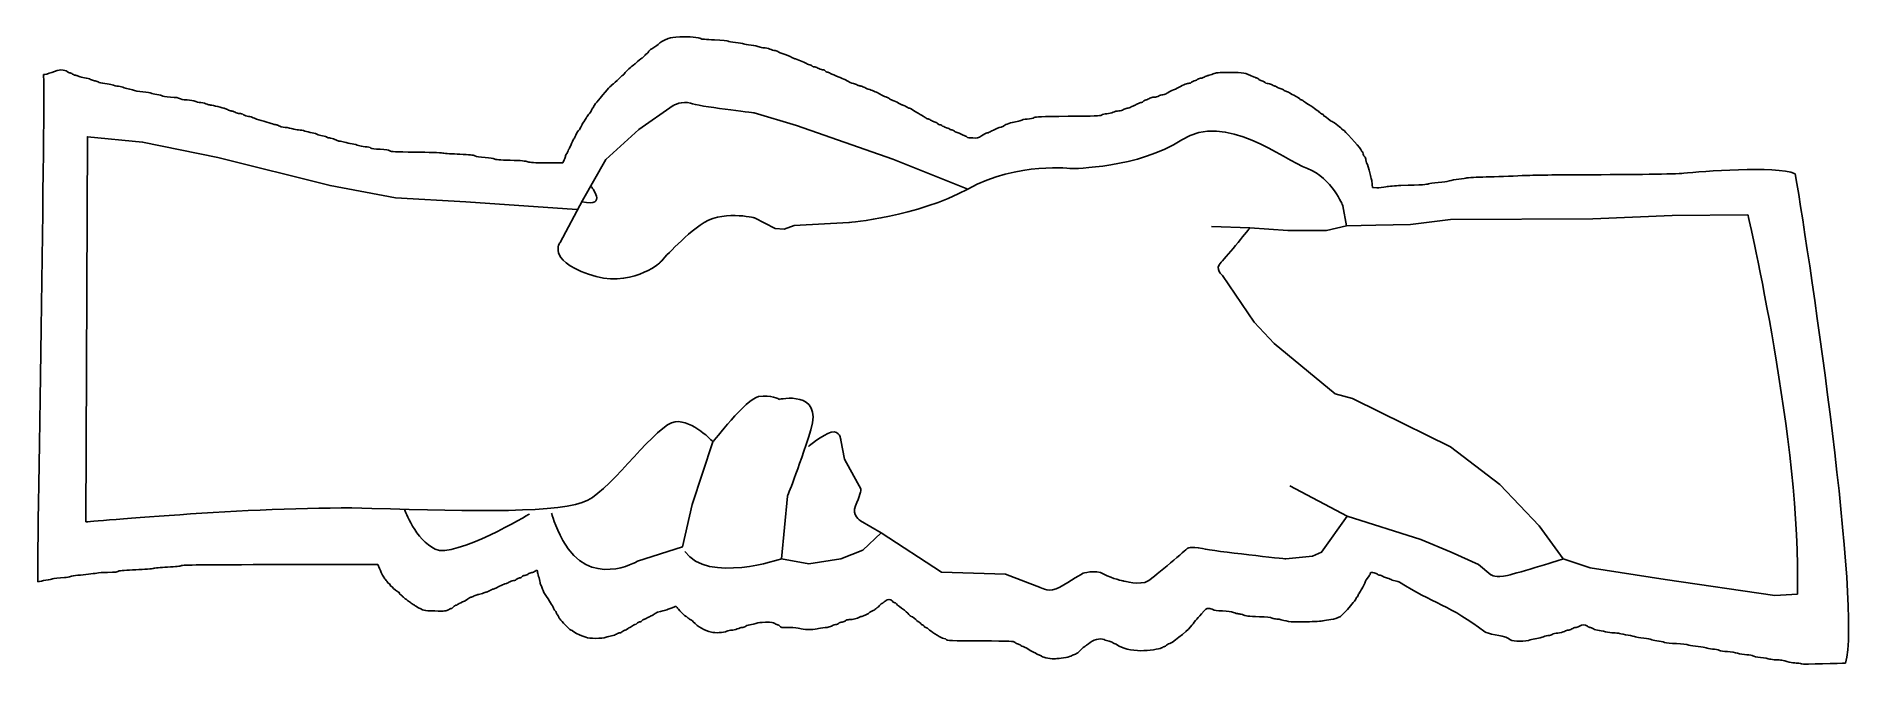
# Model space of a CAD drawing. Extents: x 464 to 3677, y 3354 to 4460.
import ezdxf

# ---------------------------------------------------------------- set-up
doc = ezdxf.new("R2010")
doc.units = 0
doc.layers.add('Cut', color=7, linetype='CONTINUOUS')
doc.layers.add('VectorFill', color=7, linetype='CONTINUOUS')

msp = doc.modelspace()

# ---------------------------------------------------------------- linework, layer by layer
at = {"layer": 'Cut', "color": 7}
for points in [[(1362.80361, 4237.257104), (1390.664658, 4237.257104), (1393.222226, 4242.612006)], [(2815.757058, 4199.132075), (2816.110012, 4193.846599), (2823.583168, 4193.50989)], [(1068.221183, 3522.737483), (1065.173659, 3529.996274), (893.399439, 3529.681473)]]:
    msp.add_lwpolyline(points, dxfattribs=at)
for points in [[(1541.48192, 4432.894371), (1541.763278, 4434.15574), (1544.293224, 4436.459504), (1547.27693, 4438.1723)], [(1547.27693, 4438.1723), (1555.78048, 4443.053852), (1559.275044, 4445.430223), (1560.017517, 4446.836383)], [(1560.017517, 4446.836383), (1561.376312, 4449.409593), (1566.65459, 4452.404963), (1576.312782, 4456.083121)], [(1576.312782, 4456.083121), (1581.74981, 4458.154316), (1586.212696, 4458.829316), (1597.08633, 4459.22572)], [(1597.08633, 4459.22572), (1612.522016, 4459.789081), (1631.557887, 4458.115576), (1633.731492, 4456.004375)], [(1633.731492, 4456.004375), (1634.679177, 4455.08408), (1642.67134, 4454.363482), (1657.8199, 4453.832421)], [(1657.8199, 4453.832421), (1671.66708, 4453.34726), (1681.00719, 4452.547748), (1681.819196, 4451.777953)], [(1681.819196, 4451.777953), (1682.550769, 4451.084813), (1688.370702, 4449.929807), (1694.752982, 4449.210632)], [(1694.752982, 4449.210632), (1701.135314, 4448.491447), (1707.58993, 4447.354024), (1709.096785, 4446.682586)], [(1709.096785, 4446.682586), (1710.603534, 4446.011148), (1716.510251, 4445.011679), (1722.22324, 4444.461457)], [(1722.22324, 4444.461457), (1727.935912, 4443.91152), (1734.26501, 4442.646589), (1736.288014, 4441.650666)], [(1736.288014, 4441.650666), (1738.31086, 4440.65505), (1742.136258, 4439.840091), (1744.788918, 4439.840091)], [(1744.788918, 4439.840091), (1747.441525, 4439.840091), (1752.199368, 4438.798124), (1755.361985, 4437.524759)], [(1755.361985, 4437.524759), (1758.524973, 4436.251377), (1762.206545, 4435.209565), (1763.543537, 4435.209565)], [(1763.543537, 4435.209565), (1764.880371, 4435.209565), (1767.592879, 4434.236078), (1769.571275, 4433.046321)], [(476.499984, 4392.646922), (480.580504, 4391.631388), (502.06656, 4401.260909), (506.963299, 4400.855567)], [(1504.673987, 4400.508609), (1507.981913, 4403.358415), (1511.941244, 4406.862345), (1513.472176, 4408.295016)], [(1513.472176, 4408.295016), (1515.00332, 4409.72748), (1516.599551, 4410.899653), (1517.019551, 4410.899653)], [(1517.019551, 4410.899653), (1517.439127, 4410.899653), (1518.487671, 4411.693028), (1519.349683, 4412.66281)], [(1519.349683, 4412.66281), (1522.40451, 4416.100235), (1528.623805, 4421.31886), (1529.70828, 4421.355039)], [(1529.70828, 4421.355039), (1530.313593, 4421.390705), (1532.343159, 4423.196058), (1534.218632, 4425.400889)], [(1534.218632, 4425.400889), (1536.093734, 4427.606144), (1538.382697, 4429.690632), (1539.304982, 4430.032838)], [(1539.304982, 4430.032838), (1540.227425, 4430.37649), (1541.20723, 4431.663307), (1541.48192, 4432.894371)], [(1769.571275, 4433.046321), (1771.549458, 4431.856151), (1774.948825, 4430.333871), (1777.125023, 4429.663178)], [(1777.125023, 4429.663178), (1783.393161, 4427.73136), (1790.629727, 4424.789929), (1795.039431, 4422.380951)], [(1795.039431, 4422.380951), (1797.275425, 4421.15974), (1799.608468, 4420.160546), (1800.224153, 4420.160546)], [(1800.224153, 4420.160546), (1801.875365, 4420.160546), (1816.372415, 4414.222772), (1818.672385, 4412.604173)], [(1818.672385, 4412.604173), (1819.760457, 4411.838628), (1822.776919, 4410.549446), (1825.375339, 4409.739429)], [(1825.375339, 4409.739429), (1827.973336, 4408.929566), (1830.336753, 4407.817437), (1830.627001, 4407.267914)], [(1830.627001, 4407.267914), (1830.917619, 4406.718829), (1832.129834, 4406.257978), (1833.321729, 4406.24378)], [(1833.321729, 4406.24378), (1834.5141, 4406.24378), (1837.323076, 4405.243597), (1839.565049, 4404.052739)], [(1839.565049, 4404.052739), (1841.806546, 4402.861469), (1845.572467, 4401.570344), (1847.93382, 4401.183952)], [(1847.93382, 4401.183952), (1850.295279, 4400.797227), (1852.60107, 4399.699624), (1853.057688, 4398.7447)], [(466.854207, 3499.203589), (464.380823, 3498.268975), (481.059368, 4392.946595), (476.499984, 4392.64887)], [(506.963299, 4400.855567), (513.389965, 4400.322956), (516.522536, 4399.522459), (518.225474, 4397.977472)], [(518.225474, 4397.977472), (519.522879, 4396.799843), (521.416571, 4395.836882), (522.43337, 4395.836882)], [(522.43337, 4395.836882), (523.450116, 4395.836882), (525.942962, 4394.794947), (527.973438, 4393.521555)], [(527.973438, 4393.521555), (530.003491, 4392.248227), (532.783944, 4391.203133), (534.15221, 4391.199143)], [(534.15221, 4391.199143), (535.520477, 4391.199143), (537.862886, 4390.445727), (539.357411, 4389.533327)], [(539.357411, 4389.533327), (540.852148, 4388.620657), (545.215445, 4387.51218), (549.05365, 4387.069395)], [(549.05365, 4387.069395), (552.892119, 4386.626895), (557.661763, 4385.292739), (559.652964, 4384.105193)], [(559.652964, 4384.105193), (561.643583, 4382.917135), (564.631628, 4381.945516), (566.293317, 4381.945516)], [(566.293317, 4381.945516), (567.954372, 4381.945516), (570.865, 4380.982438), (572.761163, 4379.805264)], [(572.761163, 4379.805264), (574.915295, 4378.468547), (579.44803, 4377.380813), (584.841932, 4376.90687)], [(584.841932, 4376.90687), (589.589668, 4376.489432), (595.376741, 4375.419002), (597.701952, 4374.52807)], [(597.701952, 4374.52807), (600.026475, 4373.637086), (605.016676, 4372.545198), (608.791116, 4372.102048)], [(608.791116, 4372.102048), (612.565556, 4371.65841), (616.571877, 4370.621863), (617.694345, 4369.797305)], [(617.694345, 4369.797305), (618.816337, 4368.973302), (622.405516, 4367.932526), (625.669839, 4367.484661)], [(1450.492082, 4344.151364), (1467.496536, 4364.837013), (1472.966161, 4371.002021), (1477.390471, 4374.467946)], [(1477.390471, 4374.467946), (1480.110917, 4376.599007), (1485.538685, 4381.500407), (1489.451608, 4385.36044)], [(1489.451608, 4385.36044), (1493.364901, 4389.21997), (1497.037424, 4392.377656), (1497.612734, 4392.377656)], [(1497.612734, 4392.377656), (1498.188308, 4392.377656), (1498.658685, 4393.0413), (1498.658685, 4393.852274)], [(1498.658685, 4393.852274), (1498.658685, 4394.663248), (1501.365584, 4397.658681), (1504.673987, 4400.508609)], [(1853.057688, 4398.7447), (1853.514465, 4397.789602), (1854.838281, 4397.008176), (1855.999696, 4397.008176)], [(1855.999696, 4397.008176), (1857.161058, 4397.008176), (1859.921191, 4395.995748), (1862.133372, 4394.75807)], [(1862.133372, 4394.75807), (1864.345395, 4393.520613), (1870.361597, 4390.884009), (1875.502927, 4388.899068)], [(1875.502927, 4388.899068), (1880.644363, 4386.91419), (1885.986142, 4384.625322), (1887.373511, 4383.812564)], [(1887.373511, 4383.812564), (1894.753799, 4379.490183), (1899.193772, 4377.446583), (1902.722149, 4376.748893)], [(1902.722149, 4376.748893), (1904.879826, 4376.321855), (1907.862633, 4375.235857), (1909.350385, 4374.335501)], [(1909.350385, 4374.335501), (1910.838243, 4373.43514), (1913.050318, 4372.698318), (1914.265497, 4372.698318)], [(1914.265497, 4372.698318), (1915.480992, 4372.698318), (1918.285152, 4371.740299), (1920.49744, 4370.56965)], [(1920.49744, 4370.56965), (1922.709568, 4369.398636), (1926.299858, 4367.876361), (1928.475897, 4367.186343)], [(2463.15103, 4364.534086), (2466.687504, 4366.015472), (2471.806874, 4368.41728), (2474.527161, 4369.871769)], [(2474.527161, 4369.871769), (2484.559261, 4375.234952), (2489.818384, 4377.32869), (2493.258391, 4377.32869)], [(2493.258391, 4377.32869), (2495.197522, 4377.32869), (2496.784652, 4377.835182), (2496.784652, 4378.454069)], [(2496.784652, 4378.454069), (2496.784652, 4379.073141), (2499.224745, 4380.409403), (2502.206917, 4381.424165)], [(2502.206917, 4381.424165), (2505.189247, 4382.438482), (2507.870376, 4383.725342), (2508.165333, 4384.283406)], [(2508.165333, 4384.283406), (2508.459074, 4384.84164), (2510.805293, 4385.657498), (2513.376937, 4386.096231)], [(2513.376937, 4386.096231), (2515.948793, 4386.534952), (2519.704342, 4387.867457), (2521.723007, 4389.057167)], [(2521.723007, 4389.057167), (2523.741513, 4390.246596), (2526.299452, 4391.220051), (2527.407103, 4391.220051)], [(2527.407103, 4391.220051), (2528.514702, 4391.220051), (2532.204899, 4392.392129), (2535.60744, 4393.824768)], [(2535.60744, 4393.824768), (2541.359958, 4396.246774), (2543.425613, 4396.42949), (2565.040855, 4396.42949)], [(2565.040855, 4396.42949), (2589.965134, 4396.42949), (2591.019287, 4396.237625), (2606.771785, 4388.783011)], [(2606.771785, 4388.783011), (2609.320833, 4387.576506), (2612.033818, 4386.58953), (2612.800951, 4386.58953)], [(2612.800951, 4386.58953), (2613.567819, 4386.58953), (2614.952595, 4385.610694), (2615.878161, 4384.414052)], [(2615.878161, 4384.414052), (2616.803303, 4383.217463), (2619.262764, 4381.919291), (2621.3435, 4381.530083)], [(2621.3435, 4381.530083), (2623.424236, 4381.14086), (2625.637158, 4380.102312), (2626.26131, 4379.222186)], [(2626.26131, 4379.222186), (2626.885515, 4378.342066), (2629.685812, 4377.266085), (2632.483993, 4376.832126)], [(2632.483993, 4376.832126), (2635.282385, 4376.397547), (2638.489611, 4375.289853), (2639.611286, 4374.370183)], [(2639.611286, 4374.370183), (2640.733119, 4373.450687), (2642.348506, 4372.698318), (2643.200306, 4372.698318)], [(2643.200306, 4372.698318), (2644.052317, 4372.698318), (2646.396737, 4371.715444), (2648.410269, 4370.514399)], [(2648.410269, 4370.514399), (2650.423642, 4369.312953), (2653.58917, 4367.996873), (2655.444587, 4367.589468)], [(625.669839, 4367.484661), (628.934268, 4367.03696), (633.060287, 4365.962286), (634.838763, 4365.09705)], [(634.838763, 4365.09705), (636.616763, 4364.231757), (644.129395, 4362.98939), (651.533283, 4362.336187)], [(651.533283, 4362.336187), (658.936748, 4361.683248), (665.510639, 4360.647034), (666.142146, 4360.033941)], [(666.142146, 4360.033941), (666.773336, 4359.421114), (671.268977, 4358.340926), (676.132654, 4357.633694)], [(676.132654, 4357.633694), (680.996119, 4356.92641), (685.286761, 4355.757957), (685.667655, 4355.037232)], [(685.667655, 4355.037232), (686.09755, 4354.22258), (691.57977, 4353.457564), (700.158567, 4353.015181)], [(700.158567, 4353.015181), (710.069965, 4352.503529), (714.619634, 4351.800796), (716.307411, 4350.519736)], [(716.307411, 4350.519736), (717.844534, 4349.353294), (722.339117, 4348.476783), (729.301839, 4347.986616)], [(729.301839, 4347.986616), (735.15691, 4347.574596), (741.391022, 4346.531132), (743.156269, 4345.668114)], [(743.156269, 4345.668114), (744.92141, 4344.80499), (749.693435, 4343.715172), (753.76114, 4343.246277)], [(753.76114, 4343.246277), (757.829214, 4342.777277), (762.666485, 4341.655285), (764.511372, 4340.753479)], [(764.511372, 4340.753479), (766.355888, 4339.851461), (769.257574, 4339.108617), (770.959162, 4339.102796)], [(770.959162, 4339.102796), (772.661015, 4339.102796), (778.405913, 4337.794643), (783.725943, 4336.208678)], [(1444.737236, 4335.621568), (1445.077914, 4336.876963), (1447.667497, 4340.715008), (1450.492082, 4344.151364)], [(1928.475897, 4367.186343), (1935.113711, 4365.082969), (1942.074052, 4362.207917), (1947.271156, 4359.422754)], [(1947.271156, 4359.422754), (1957.407926, 4353.991493), (1959.476015, 4353.018832), (1960.889419, 4353.018832)], [(1960.889419, 4353.018832), (1961.685762, 4353.018832), (1963.39931, 4352.075751), (1964.696773, 4350.922803)], [(1964.696773, 4350.922803), (1965.994237, 4349.76996), (1969.058694, 4348.15161), (1971.507148, 4347.326734)], [(1971.507148, 4347.326734), (1973.955338, 4346.502134), (1978.564062, 4344.319903), (1981.748481, 4342.477133)], [(1981.748481, 4342.477133), (1984.932689, 4340.634734), (1988.04874, 4339.122587), (1988.672997, 4339.116978)], [(1988.672997, 4339.116978), (1989.297044, 4339.116978), (1992.03347, 4337.825123), (1994.754022, 4336.259055)], [(2391.195952, 4335.654693), (2393.226259, 4336.92808), (2395.445637, 4337.985937), (2396.12768, 4338.005781)], [(2396.12768, 4338.005781), (2396.80967, 4338.042823), (2399.593562, 4339.323512), (2402.31385, 4340.889528)], [(2402.31385, 4340.889528), (2405.034348, 4342.455385), (2408.206808, 4343.741683), (2409.364519, 4343.747451)], [(2409.364519, 4343.747451), (2410.522018, 4343.747451), (2412.013792, 4344.525326), (2412.678796, 4345.463697)], [(2412.678796, 4345.463697), (2413.344011, 4346.401804), (2415.504387, 4347.524166), (2417.478602, 4347.957935)], [(2417.478602, 4347.957935), (2419.453082, 4348.391322), (2422.413557, 4349.705508), (2424.056885, 4350.877824)], [(2424.056885, 4350.877824), (2425.859914, 4352.164651), (2428.926805, 4353.012059), (2431.792349, 4353.01444)], [(2431.792349, 4353.01444), (2434.40368, 4353.01444), (2437.884909, 4353.83269), (2439.528183, 4354.826677)], [(2439.528183, 4354.826677), (2441.171616, 4355.821351), (2444.599082, 4356.905085), (2447.145485, 4357.23502)], [(2447.145485, 4357.23502), (2449.691517, 4357.564268), (2452.887895, 4358.736319), (2454.248118, 4359.838044)], [(2454.248118, 4359.838044), (2455.608394, 4360.939504), (2459.614503, 4363.052679), (2463.15103, 4364.534086)], [(2655.444587, 4367.589468), (2657.300322, 4367.182115), (2659.352801, 4366.095138), (2660.006322, 4365.173901)], [(2660.006322, 4365.173901), (2660.659631, 4364.252283), (2662.818842, 4363.175869), (2664.804435, 4362.781163)], [(2664.804435, 4362.781163), (2666.790027, 4362.386352), (2669.620751, 4361.070526), (2671.094903, 4359.856565)], [(2671.094903, 4359.856565), (2672.569003, 4358.642551), (2674.305252, 4357.649358), (2674.952952, 4357.649358)], [(2674.952952, 4357.649358), (2676.777042, 4357.649358), (2687.113202, 4351.459748), (2688.000985, 4349.835418)], [(2688.000985, 4349.835418), (2688.43596, 4349.039499), (2689.480323, 4348.3882), (2690.32138, 4348.3882)], [(2690.32138, 4348.3882), (2691.162173, 4348.3882), (2693.0867, 4347.358325), (2694.597047, 4346.099703)], [(2694.597047, 4346.099703), (2696.107553, 4344.840921), (2700.017407, 4342.106082), (2703.285223, 4340.022382)], [(2703.285223, 4340.022382), (2714.461435, 4332.895036), (2720.843767, 4328.390346), (2723.639566, 4325.655878)], [(783.725943, 4336.208678), (789.045497, 4334.62266), (794.164708, 4333.307839), (795.101862, 4333.286143)], [(795.101862, 4333.286143), (796.03891, 4333.25016), (798.585948, 4332.240298), (800.762464, 4331.010462)], [(800.762464, 4331.010462), (802.938662, 4329.779885), (805.832039, 4328.744306), (807.192421, 4328.708905)], [(807.192421, 4328.708905), (808.552538, 4328.675038), (811.60583, 4327.613847), (813.977713, 4326.354483)], [(813.977713, 4326.354483), (816.349491, 4325.094855), (819.917133, 4324.064673), (821.906059, 4324.064673)], [(821.906059, 4324.064673), (823.894985, 4324.064673), (827.073953, 4323.101802), (828.97001, 4321.925782)], [(828.97001, 4321.925782), (830.866332, 4320.749656), (834.785076, 4319.467803), (837.67893, 4319.077066)], [(837.67893, 4319.077066), (840.57273, 4318.686382), (844.307165, 4317.568676), (845.977586, 4316.593528)], [(845.977586, 4316.593528), (847.648218, 4315.618274), (853.960806, 4313.467317), (860.0059, 4311.814042)], [(860.0059, 4311.814042), (866.0511, 4310.160396), (873.854509, 4307.812272), (877.346427, 4306.596194)], [(877.346427, 4306.596194), (880.838504, 4305.379957), (884.856942, 4304.385177), (886.276538, 4304.385177)], [(1424.467137, 4303.830504), (1424.467137, 4305.069495), (1425.643897, 4306.928563), (1430.872435, 4313.94907)], [(1430.872435, 4313.94907), (1431.702062, 4315.063495), (1432.380771, 4316.390222), (1432.380771, 4316.897958)], [(1432.380771, 4316.897958), (1432.380771, 4317.405375), (1434.133689, 4319.823191), (1436.276073, 4322.271063)], [(1436.276073, 4322.271063), (1438.418192, 4324.7192), (1440.698054, 4328.211012), (1441.342315, 4330.03071)], [(1441.342315, 4330.03071), (1441.986152, 4331.850091), (1442.874411, 4333.339272), (1443.315842, 4333.339272)], [(1443.315842, 4333.339272), (1443.757325, 4333.339272), (1444.396876, 4334.366278), (1444.737236, 4335.621568)], [(1994.754022, 4336.259055), (1997.474256, 4334.692774), (2000.243227, 4333.395469), (2000.907119, 4333.375361)], [(2000.907119, 4333.375361), (2001.908726, 4333.342023), (2008.326618, 4329.700986), (2015.032906, 4325.353882)], [(2015.032906, 4325.353882), (2015.849145, 4324.824715), (2019.187605, 4322.918551), (2022.45214, 4321.117374)], [(2022.45214, 4321.117374), (2025.716569, 4319.316355), (2028.975812, 4317.162329), (2029.69458, 4316.330373)], [(2029.69458, 4316.330373), (2030.413823, 4315.498365), (2031.919302, 4314.817168), (2033.040183, 4314.817168)], [(2033.040183, 4314.817168), (2034.161434, 4314.817168), (2036.46659, 4313.831595), (2038.16331, 4312.627265)], [(2038.16331, 4312.627265), (2039.859607, 4311.422141), (2042.805425, 4310.052234), (2044.709842, 4309.582228)], [(2044.709842, 4309.582228), (2046.613996, 4309.112117), (2049.233688, 4307.753693), (2050.531046, 4306.56328)], [(2050.531046, 4306.56328), (2051.828616, 4305.373131), (2053.621697, 4304.398723), (2054.515354, 4304.398723)], [(2167.373269, 4302.602361), (2169.740337, 4304.865448), (2181.170972, 4308.746515), (2187.830323, 4309.548044)], [(2187.830323, 4309.548044), (2191.193177, 4309.952592), (2195.227385, 4311.03278), (2196.79557, 4311.948238)], [(2196.79557, 4311.948238), (2198.36365, 4312.863855), (2203.625525, 4313.932772), (2208.487984, 4314.323562)], [(2208.487984, 4314.323562), (2213.350867, 4314.714722), (2218.88722, 4315.87566), (2220.791585, 4316.904202)], [(2220.791585, 4316.904202), (2223.816672, 4318.537528), (2231.308561, 4318.828728), (2280.144771, 4319.210628)], [(2280.144771, 4319.210628), (2327.500002, 4319.580515), (2336.489062, 4319.913943), (2339.003662, 4321.39561)], [(2339.003662, 4321.39561), (2340.635665, 4322.357105), (2344.864712, 4323.394643), (2348.401291, 4323.701083)], [(2348.401291, 4323.701083), (2351.937818, 4324.008582), (2356.916588, 4325.259849), (2359.466007, 4326.483865)], [(2359.466007, 4326.483865), (2362.027015, 4327.713225), (2366.453389, 4328.712344), (2369.358408, 4328.716419)], [(2369.358408, 4328.716419), (2372.940231, 4328.716419), (2375.5613, 4329.457252), (2377.583457, 4331.024168)], [(2377.583457, 4331.024168), (2379.21546, 4332.289193), (2382.115399, 4333.327789), (2384.02786, 4333.331652)], [(2384.02786, 4333.331652), (2385.940163, 4333.331652), (2389.16591, 4334.381042), (2391.195952, 4335.654693)], [(2723.639566, 4325.655878), (2725.177642, 4324.151245), (2727.083488, 4322.920774), (2727.874804, 4322.920774)], [(2727.874804, 4322.920774), (2728.666437, 4322.920774), (2729.570148, 4322.139248), (2729.883256, 4321.184366)], [(2729.883256, 4321.184366), (2730.196682, 4320.229379), (2731.011651, 4319.447694), (2731.694594, 4319.447694)], [(2731.694594, 4319.447694), (2732.728744, 4319.447694), (2736.761523, 4316.247453), (2741.650282, 4311.546918)], [(2741.650282, 4311.546918), (2742.212681, 4311.006322), (2743.842567, 4310.220192), (2745.272587, 4309.800404)], [(2745.272587, 4309.800404), (2748.425574, 4308.873992), (2762.885529, 4297.7181), (2762.885529, 4296.211827)], [(886.276538, 4304.385177), (887.696239, 4304.385177), (889.916517, 4303.517238), (891.2107, 4302.456364)], [(891.2107, 4302.456364), (892.68935, 4301.244361), (896.72451, 4300.221429), (902.073856, 4299.702898)], [(902.073856, 4299.702898), (906.754388, 4299.249244), (912.710212, 4298.033483), (915.308632, 4297.00092)], [(915.308632, 4297.00092), (917.907052, 4295.968622), (922.591447, 4295.124072), (925.718187, 4295.124072)], [(925.718187, 4295.124072), (928.844927, 4295.124072), (933.837403, 4294.308415), (936.812325, 4293.31157)], [(936.812325, 4293.31157), (939.787035, 4292.314779), (945.559715, 4290.85121), (949.640225, 4290.05836)], [(949.640225, 4290.05836), (953.72084, 4289.266303), (957.949729, 4288.054829), (959.037801, 4287.366647)], [(959.037801, 4287.366647), (960.12598, 4286.67836), (964.058217, 4285.565523), (967.776142, 4284.893481)], [(967.776142, 4284.893481), (971.494014, 4284.22144), (975.0552, 4283.18078), (975.689988, 4282.581235)], [(975.689988, 4282.581235), (976.324565, 4281.982218), (979.245459, 4281.113908), (982.180641, 4280.651681)], [(982.180641, 4280.651681), (985.11614, 4280.189666), (989.34487, 4278.840555), (991.578376, 4277.653529)], [(991.578376, 4277.653529), (993.81183, 4276.466714), (996.769977, 4275.483628), (998.15179, 4275.46987)], [(998.15179, 4275.46987), (999.533709, 4275.46987), (1003.289893, 4274.644052), (1006.498442, 4273.666311)], [(1006.498442, 4273.666311), (1009.707467, 4272.688146), (1015.699222, 4271.358615), (1019.813492, 4270.711391)], [(1406.145535, 4271.433227), (1408.102234, 4276.193981), (1410.101902, 4280.088913), (1410.588841, 4280.088913)], [(1410.588841, 4280.088913), (1411.075569, 4280.088913), (1411.76973, 4281.179737), (1412.131468, 4282.513078)], [(1412.131468, 4282.513078), (1413.063542, 4285.949962), (1418.492633, 4295.13783), (1419.591236, 4295.13783)], [(1419.591236, 4295.13783), (1420.097014, 4295.13783), (1420.51024, 4295.8385), (1420.51024, 4296.695009)], [(1420.51024, 4296.695009), (1420.51024, 4297.551624), (1421.400404, 4299.195004), (1422.488635, 4300.347265)], [(1422.488635, 4300.347265), (1423.576867, 4301.499895), (1424.467137, 4303.067128), (1424.467137, 4303.830504)], [(2054.515354, 4304.398723), (2055.409063, 4304.398723), (2057.037838, 4303.663499), (2058.134325, 4302.764498)], [(2058.134325, 4302.764498), (2059.231446, 4301.865655), (2062.780408, 4300.244924), (2066.020972, 4299.163678)], [(2066.020972, 4299.163678), (2069.262012, 4298.081902), (2072.336152, 4296.73348), (2072.853095, 4296.167377)], [(2072.853095, 4296.167377), (2073.369985, 4295.601275), (2074.756455, 4295.13783), (2075.934803, 4295.13783)], [(2075.934803, 4295.13783), (2077.112993, 4295.13783), (2079.13822, 4294.175964), (2080.435683, 4292.999944)], [(2080.435683, 4292.999944), (2081.732988, 4291.823818), (2084.519368, 4290.543976), (2086.627145, 4290.155356)], [(2086.627145, 4290.155356), (2088.734922, 4289.767), (2091.183323, 4288.716816), (2092.067772, 4287.821731)], [(2092.067772, 4287.821731), (2092.952645, 4286.927069), (2095.205042, 4285.856723), (2097.0739, 4285.443497)], [(2097.0739, 4285.443497), (2098.942229, 4285.030006), (2101.210396, 4283.909125), (2102.11379, 4282.95218)], [(2102.11379, 4282.95218), (2103.280073, 4281.717105), (2106.313256, 4281.15312), (2112.565678, 4281.00834)], [(2112.565678, 4281.00834), (2120.94916, 4280.816887), (2121.690734, 4281.00834), (2127.915268, 4284.950525)], [(2127.915268, 4284.950525), (2131.51302, 4287.230387), (2135.964422, 4289.4504), (2137.807722, 4289.883735)], [(2137.807722, 4289.883735), (2139.650809, 4290.31744), (2142.939368, 4291.643478), (2145.115884, 4292.830717)], [(2145.115884, 4292.830717), (2151.562298, 4296.347241), (2158.727162, 4299.459535), (2162.427148, 4300.350598)], [(2162.427148, 4300.350598), (2164.33146, 4300.808645), (2166.557082, 4301.821788), (2167.373269, 4302.602361)], [(2762.885529, 4296.211827), (2762.885529, 4295.62133), (2763.407287, 4295.13783), (2764.045039, 4295.13783)], [(2764.045039, 4295.13783), (2766.454441, 4295.13783), (2791.657167, 4267.289905), (2795.273016, 4260.632671)], [(1019.813492, 4270.711391), (1023.92771, 4270.06422), (1029.07502, 4268.815123), (1031.251165, 4267.936124)], [(1031.251165, 4267.936124), (1033.427469, 4267.057125), (1038.709187, 4266.01546), (1042.987923, 4265.621708)], [(1042.987923, 4265.621708), (1047.266924, 4265.22769), (1051.718432, 4264.212854), (1052.880218, 4263.366187)], [(1052.880218, 4263.366187), (1054.237372, 4262.37744), (1060.039102, 4261.578292), (1069.103833, 4261.132363)], [(1069.103833, 4261.132363), (1079.485395, 4260.62103), (1084.060464, 4259.922318), (1086.415097, 4258.488964)], [(1086.415097, 4258.488964), (1089.226454, 4256.77711), (1094.664329, 4256.482576), (1131.162489, 4256.064958)], [(1131.162489, 4256.064958), (1154.013493, 4255.804713), (1175.826166, 4255.074463), (1179.634579, 4254.44412)], [(1179.634579, 4254.44412), (1183.44315, 4253.814412), (1196.797623, 4252.883819), (1209.311251, 4252.376772)], [(1209.311251, 4252.376772), (1227.129404, 4251.654724), (1232.921556, 4251.029831), (1236.020197, 4249.495935)], [(1236.020197, 4249.495935), (1238.646187, 4248.196037), (1244.669744, 4247.213428), (1253.92778, 4246.574036)], [(1253.92778, 4246.574036), (1262.195797, 4246.003224), (1268.844194, 4244.98225), (1270.249767, 4244.067797)], [(1270.249767, 4244.067797), (1271.962097, 4242.953901), (1279.775137, 4242.318477), (1298.341214, 4241.782326)], [(1298.341214, 4241.782326), (1317.710249, 4241.222785), (1325.404491, 4240.574397), (1329.50167, 4239.155066)], [(1393.222226, 4242.612006), (1394.628751, 4245.557612), (1395.779742, 4248.683241), (1395.779742, 4249.557795)], [(1395.779742, 4249.557795), (1395.779742, 4250.433037), (1396.658687, 4252.17717), (1397.732896, 4253.43447)], [(1397.732896, 4253.43447), (1398.807263, 4254.6914), (1399.969577, 4257.040688), (1400.315494, 4258.654593)], [(1400.315494, 4258.654593), (1400.661833, 4260.26834), (1401.314613, 4261.856422), (1401.766627, 4262.183182)], [(1401.766627, 4262.183182), (1402.218165, 4262.508673), (1404.188676, 4266.672632), (1406.145535, 4271.433227)], [(2795.273016, 4260.632671), (2796.204402, 4258.918224), (2797.533246, 4257.098896), (2798.226348, 4256.589573)], [(2798.226348, 4256.589573), (2798.919451, 4256.080621), (2799.486717, 4254.623084), (2799.486717, 4253.351179)], [(2799.486717, 4253.351179), (2799.486717, 4252.078851), (2800.59982, 4249.831163), (2801.959831, 4248.356058)], [(2801.959831, 4248.356058), (2803.465945, 4246.722361), (2804.432944, 4244.4035), (2804.432944, 4242.424734)], [(2804.432944, 4242.424734), (2804.432944, 4240.638056), (2805.033019, 4238.353432), (2805.766444, 4237.348174)], [(1329.50167, 4239.155066), (1333.959475, 4237.611275), (1339.977688, 4237.268111), (1362.80361, 4237.257104)], [(2805.766444, 4237.348174), (2807.353891, 4235.172875), (2810.042322, 4226.406912), (2811.829847, 4217.577819)], [(2811.829847, 4217.577819), (2812.538613, 4214.075741), (2813.633036, 4209.682388), (2814.260998, 4207.814006)], [(2963.202841, 4207.81734), (2969.187927, 4208.664377), (2976.977949, 4209.889715), (2980.514475, 4210.540696)], [(2980.514475, 4210.540696), (2984.051002, 4211.19173), (3000.076444, 4212.056918), (3016.126387, 4212.462153)], [(3016.126387, 4212.462153), (3032.176752, 4212.868236), (3060.666133, 4213.86164), (3079.436892, 4214.67026)], [(3079.436892, 4214.67026), (3098.20728, 4215.478827), (3145.615745, 4216.208918), (3184.788948, 4216.293373)], [(3184.788948, 4216.293373), (3277.197535, 4216.49234), (3348.932532, 4217.518288), (3363.838152, 4218.853905)], [(3363.838152, 4218.853905), (3394.875047, 4221.635205), (3524.999565, 4233.331587), (3560.276302, 4217.993162)], [(3560.276302, 4217.993162), (3588.827277, 4049.583648), (3676.862249, 3453.516027), (3648.687987, 3355.901975)], [(2814.260998, 4207.814006), (2814.889648, 4205.945995), (2815.562536, 4202.039052), (2815.757058, 4199.132075)], [(2823.583168, 4193.50989), (2827.69347, 4193.325211), (2834.970676, 4193.991803), (2839.754978, 4194.993356)], [(2839.754978, 4194.993356), (2844.538803, 4195.994593), (2856.243388, 4197.06134), (2865.764631, 4197.364129)], [(2865.764631, 4197.364129), (2905.342223, 4198.623757), (2912.007871, 4199.002588), (2914.558613, 4200.137227)], [(2914.558613, 4200.137227), (2916.031178, 4200.792441), (2923.85279, 4201.848446), (2931.940203, 4202.483816)], [(2931.940203, 4202.483816), (2940.027881, 4203.119187), (2947.921883, 4204.233188), (2949.482872, 4204.959046)], [(2949.482872, 4204.959046), (2951.044231, 4205.684375), (2957.218283, 4206.970938), (2963.202841, 4207.81734)], [(481.088584, 3502.129458), (475.733078, 3501.455088), (469.327569, 3500.138362), (466.854207, 3499.203589)], [(492.464524, 3504.353069), (491.563507, 3503.804799), (486.444274, 3502.804092), (481.088584, 3502.129458)], [(513.887757, 3506.938101), (504.084177, 3506.691933), (494.385515, 3505.522315), (492.464524, 3504.353069)], [(524.068633, 3508.650378), (522.277964, 3507.803712), (517.696328, 3507.033351), (513.887757, 3506.938101)], [(537.423254, 3510.890129), (531.869227, 3510.504843), (525.859777, 3509.497151), (524.068633, 3508.650378)], [(570.474634, 3514.830304), (563.545672, 3513.392135), (549.712727, 3511.742723), (537.423254, 3510.890129)], [(589.478067, 3515.943565), (581.85722, 3515.909698), (573.305781, 3515.418103), (570.474634, 3514.830304)], [(609.848814, 3518.438004), (607.806442, 3516.580364), (602.96388, 3515.986957), (589.478067, 3515.943565)], [(639.030821, 3520.498632), (623.528619, 3519.863367), (610.39666, 3518.93632), (609.848814, 3518.438004)], [(670.042422, 3522.923644), (668.488789, 3522.225091), (654.533658, 3521.133632), (639.030821, 3520.498632)], [(694.938338, 3525.241976), (682.799466, 3524.66619), (671.596426, 3523.622885), (670.042422, 3522.923644)], [(719.31694, 3527.828966), (717.7405, 3526.777247), (710.012973, 3525.957727), (694.938338, 3525.241976)], [(893.399439, 3529.681473), (752.68545, 3529.424721), (721.207282, 3529.089547), (719.31694, 3527.828966)], [(1077.760788, 3504.7437), (1074.716069, 3508.285941), (1072.660627, 3512.162934), (1068.221183, 3522.737483)], [(1081.943533, 3498.981974), (1081.135337, 3500.414375), (1079.253038, 3503.007133), (1077.760788, 3504.7437)], [(1309.693585, 3503.868088), (1309.073667, 3502.994222), (1306.48837, 3501.91869), (1303.948582, 3501.478265)], [(1314.789196, 3506.241823), (1312.606489, 3505.810447), (1310.313081, 3504.742271), (1309.693585, 3503.868088)], [(1319.24515, 3508.511208), (1318.976068, 3507.694598), (1316.972326, 3506.673465), (1314.789196, 3506.241823)], [(1323.874935, 3510.769691), (1321.596131, 3510.343712), (1319.512802, 3509.327818), (1319.24515, 3508.511208)], [(1330.099363, 3513.13713), (1328.954723, 3512.260459), (1326.15342, 3511.194929), (1323.874935, 3510.769691)], [(1336.034602, 3515.523883), (1333.914655, 3515.087426), (1331.243845, 3514.013588), (1330.099363, 3513.13713)], [(1342.079644, 3517.922913), (1340.874731, 3517.039628), (1338.154497, 3515.959758), (1336.034602, 3515.523883)], [(1346.31848, 3517.257909), (1346.31848, 3519.937398), (1345.089544, 3520.130173), (1342.079644, 3517.922913)], [(1348.205012, 3508.865167), (1347.167528, 3512.23162), (1346.31848, 3516.008335), (1346.31848, 3517.257909)], [(1350.716808, 3498.440372), (1350.373008, 3500.807652), (1349.242338, 3505.498397), (1348.205012, 3508.865167)], [(2810.120798, 3509.887623), (2805.946467, 3504.199875), (2803.443561, 3500.062691), (2803.443561, 3498.848518)], [(2812.346632, 3514.618638), (2812.346632, 3513.684235), (2811.345025, 3511.555556), (2810.120798, 3509.887623)], [(2816.963346, 3515.507532), (2813.249866, 3516.158936), (2812.346632, 3515.985158), (2812.346632, 3514.618638)], [(2823.64053, 3513.190946), (2822.506949, 3514.019356), (2819.502129, 3515.061868), (2816.963346, 3515.507532)], [(2829.552645, 3510.891928), (2827.434443, 3511.327803), (2824.773846, 3512.362059), (2823.64053, 3513.190946)], [(2834.69715, 3508.586773), (2833.986215, 3509.418623), (2831.671163, 3510.456054), (2829.552645, 3510.891928)], [(2840.655408, 3506.255317), (2838.089373, 3506.705691), (2835.408297, 3507.754711), (2834.69715, 3508.586773)], [(2847.38191, 3503.883698), (2846.248223, 3504.737932), (2843.221496, 3505.804996), (2840.655408, 3506.255317)], [(2855.74195, 3501.013921), (2852.277284, 3501.738033), (2848.515173, 3503.029623), (2847.38191, 3503.883698)], [(1084.716578, 3496.377363), (1083.999557, 3496.377363), (1082.751676, 3497.549308), (1081.943533, 3498.981974)], [(1086.647666, 3494.0621), (1086.302226, 3495.335487), (1085.433281, 3496.377363), (1084.716578, 3496.377363)], [(1088.127904, 3491.746943), (1087.659168, 3491.746943), (1086.993317, 3492.788713), (1086.647666, 3494.0621)], [(1090.29971, 3490.299884), (1089.573746, 3491.095645), (1088.595952, 3491.746943), (1088.127904, 3491.746943)], [(1101.779663, 3481.328075), (1100.806631, 3481.328075), (1092.718636, 3487.648812), (1090.29971, 3490.299884)], [(1103.256302, 3479.01297), (1102.971981, 3480.286357), (1102.307348, 3481.328075), (1101.779663, 3481.328075)], [(1105.350374, 3476.697602), (1104.483387, 3476.697602), (1103.5411, 3477.739637), (1103.256302, 3479.01297)], [(1106.926708, 3475.65472), (1106.926708, 3476.228443), (1106.217678, 3476.697602), (1105.350374, 3476.697602)], [(1110.141555, 3472.247945), (1108.37345, 3473.548055), (1106.926708, 3475.080733), (1106.926708, 3475.65472)], [(1117.313668, 3466.62158), (1115.1371, 3468.41609), (1111.91003, 3470.947571), (1110.141555, 3472.247945)], [(1224.672377, 3469.780653), (1223.433386, 3468.523247), (1218.802225, 3465.872915), (1214.381567, 3463.891821)], [(1228.791834, 3472.06734), (1227.765568, 3472.06734), (1225.91158, 3471.038535), (1224.672377, 3469.780653)], [(1234.536308, 3474.382445), (1232.403608, 3473.109164), (1229.818364, 3472.06734), (1228.791834, 3472.06734)], [(1241.174281, 3476.735596), (1239.656737, 3476.699083), (1236.669485, 3475.655937), (1234.536308, 3474.382445)], [(1249.374777, 3479.01297), (1246.382339, 3477.781176), (1242.692354, 3476.756339), (1241.174281, 3476.735596)], [(1256.337816, 3481.29061), (1255.500463, 3481.255155), (1252.367108, 3480.244818), (1249.374777, 3479.01297)], [(1261.627366, 3483.576451), (1259.554991, 3482.339841), (1257.174587, 3481.311141), (1256.337816, 3481.29061)], [(1268.513994, 3486.604078), (1266.798859, 3486.1754), (1263.699847, 3484.813008), (1261.627366, 3483.576451)], [(1274.105434, 3488.849173), (1272.745052, 3488.043147), (1270.229076, 3487.03302), (1268.513994, 3486.604078)], [(1291.203708, 3496.377363), (1289.848142, 3496.377363), (1278.023648, 3491.171157), (1274.105434, 3488.849173)], [(1295.882917, 3498.52742), (1293.986913, 3497.345103), (1291.881359, 3496.377363), (1291.203708, 3496.377363)], [(1303.948582, 3501.478265), (1301.40874, 3501.03821), (1297.779239, 3499.710055), (1295.882917, 3498.52742)], [(1352.570161, 3492.652347), (1351.895103, 3493.46864), (1351.060872, 3496.073251), (1350.716808, 3498.440372)], [(1355.130957, 3486.360979), (1354.397797, 3489.005013), (1353.245325, 3491.835896), (1352.570161, 3492.652347)], [(1362.025629, 3473.38867), (1358.966675, 3477.879548), (1355.864118, 3483.717262), (1355.130957, 3486.360979)], [(1375.008892, 3451.800892), (1373.912987, 3455.1738), (1369.99435, 3461.68943), (1362.025629, 3473.38867)], [(1971.188802, 3465.094194), (1966.798517, 3469.604705), (1963.129117, 3469.62095), (1958.081555, 3465.153302)], [(2787.616027, 3470.740085), (2787.616027, 3470.011422), (2786.697976, 3468.318406), (2785.575825, 3466.977763)], [(2788.592128, 3472.065435), (2788.05513, 3472.065435), (2787.616027, 3471.469065), (2787.616027, 3470.740085)], [(2790.911783, 3475.827705), (2790.172749, 3473.75861), (2789.128597, 3472.065435), (2788.592128, 3472.065435)], [(2793.892791, 3481.178479), (2792.991937, 3480.304772), (2791.650976, 3477.897011), (2790.911783, 3475.827705)], [(2795.529821, 3483.975654), (2795.529821, 3483.311074), (2794.793221, 3482.052398), (2793.892791, 3481.178479)], [(2797.037734, 3487.016987), (2796.208424, 3486.008924), (2795.529821, 3484.640023), (2795.529821, 3483.975654)], [(2803.443561, 3498.848518), (2803.443561, 3497.44702), (2799.257588, 3489.71616), (2797.037734, 3487.016987)], [(2863.655637, 3498.62865), (2862.768277, 3499.215866), (2859.207039, 3500.289175), (2855.74195, 3501.013921)], [(3013.744131, 3411.241008), (2954.698497, 3457.130235), (2920.977881, 3462.252198), (2863.655637, 3498.62865)], [(1123.743519, 3461.933164), (1122.383349, 3462.716913), (1119.489919, 3464.8267), (1117.313668, 3466.62158)], [(1127.700416, 3459.402318), (1126.884176, 3460.010384), (1125.103689, 3461.14968), (1123.743519, 3461.933164)], [(1132.151977, 3456.56244), (1130.519604, 3457.515945), (1128.516391, 3458.794041), (1127.700416, 3459.402318)], [(1165.535991, 3448.013435), (1144.185704, 3448.521699), (1147.262543, 3447.734934), (1132.151977, 3456.56244)], [(1189.3423, 3449.968018), (1185.351642, 3447.707523), (1183.784833, 3447.579148), (1165.535991, 3448.013435)], [(1194.734614, 3452.38795), (1194.117923, 3452.38795), (1191.691535, 3451.298766), (1189.3423, 3449.968018)], [(1198.523659, 3455.281645), (1197.05591, 3453.690229), (1195.350458, 3452.38795), (1194.734614, 3452.38795)], [(1202.828007, 3458.175763), (1201.928212, 3458.175763), (1199.991144, 3456.873378), (1198.523659, 3455.281645)], [(1205.403672, 3459.232773), (1204.887047, 3458.651643), (1203.728066, 3458.175763), (1202.828007, 3458.175763)], [(1214.381567, 3463.891821), (1209.96075, 3461.909986), (1205.920721, 3459.813587), (1205.403672, 3459.232773)], [(1377.464331, 3448.182821), (1376.639995, 3448.552655), (1375.534936, 3450.18106), (1375.008892, 3451.800892)], [(1378.962984, 3445.985933), (1378.962984, 3446.82408), (1378.288878, 3447.812828), (1377.464331, 3448.182821)], [(1381.435832, 3441.022825), (1380.075715, 3442.91449), (1378.962984, 3445.148103), (1378.962984, 3445.985933)], [(1383.909105, 3436.474215), (1383.909105, 3437.083868), (1382.796055, 3439.131213), (1381.435832, 3441.022825)], [(1545.071734, 3438.616705), (1543.122866, 3437.885449), (1539.801287, 3436.256992), (1537.690494, 3434.997681)], [(1550.098394, 3441.303919), (1549.28226, 3440.557159), (1547.020232, 3439.348172), (1545.071734, 3438.616705)], [(1566.982568, 3448.328659), (1561.673545, 3447.654025), (1553.17481, 3444.117974), (1550.098394, 3441.303919)], [(1575.185445, 3450.664613), (1573.703037, 3449.764341), (1570.011624, 3448.713787), (1566.982568, 3448.328659)], [(1581.54788, 3453.052848), (1579.530803, 3452.639463), (1576.667694, 3451.564672), (1575.185445, 3450.664613)], [(1587.229755, 3455.2754), (1586.12205, 3454.466516), (1583.565381, 3453.466338), (1581.54788, 3453.052848)], [(1591.253167, 3454.841801), (1589.577402, 3456.42983), (1588.909488, 3456.501691), (1587.229755, 3455.2754)], [(1594.197927, 3450.982483), (1593.68363, 3452.057697), (1592.358702, 3453.794528), (1591.253167, 3454.841801)], [(1607.697286, 3438.49579), (1606.296106, 3438.49579), (1595.30886, 3448.658965), (1594.197927, 3450.982483)], [(1611.61058, 3435.60183), (1609.99424, 3437.193511), (1608.23312, 3438.49579), (1607.697286, 3438.49579)], [(1917.411181, 3438.48907), (1916.424232, 3438.48907), (1914.426363, 3437.755168), (1912.972213, 3436.867703)], [(1931.507705, 3445.632449), (1929.092535, 3443.120178), (1919.97367, 3438.499071), (1917.411181, 3438.48907)], [(1935.07905, 3447.756683), (1934.237887, 3447.756683), (1932.630649, 3446.801114), (1931.507705, 3445.632449)], [(1940.252872, 3450.650748), (1938.248388, 3449.059015), (1935.920267, 3447.756683), (1935.07905, 3447.756683)], [(1944.22305, 3453.54492), (1944.044086, 3453.54492), (1942.25709, 3452.242429), (1940.252872, 3450.650748)], [(1948.329701, 3457.596431), (1946.250447, 3455.367952), (1944.40265, 3453.54492), (1944.22305, 3453.54492)], [(1953.152791, 3461.680434), (1952.579015, 3461.680434), (1950.408744, 3459.824699), (1948.329701, 3457.596431)], [(1958.081555, 3465.153302), (1955.944833, 3463.260843), (1953.726619, 3461.698055), (1953.152791, 3461.680434)], [(1975.455102, 3462.218755), (1974.98118, 3461.875326), (1973.061205, 3463.170091), (1971.188802, 3465.094194)], [(1976.962751, 3461.618521), (1976.607574, 3462.291621), (1975.929077, 3462.561867), (1975.455102, 3462.218755)], [(1987.229007, 3452.940929), (1981.519511, 3457.183523), (1977.519487, 3460.56495), (1976.962751, 3461.618521)], [(1999.9461, 3442.080206), (1997.288836, 3445.18996), (1994.802229, 3447.313612), (1987.229007, 3452.940929)], [(2004.09683, 3438.494573), (2003.499189, 3438.494573), (2001.631495, 3440.108425), (1999.9461, 3442.080206)], [(2014.340491, 3430.692063), (2013.330788, 3432.553407), (2005.530819, 3438.494573), (2004.09683, 3438.494573)], [(2514.909668, 3442.835645), (2507.114038, 3434.073703), (2501.869044, 3427.80403), (2495.674566, 3419.843776)], [(2527.749527, 3452.38615), (2523.656, 3452.38615), (2522.918712, 3451.837563), (2514.909668, 3442.835645)], [(2535.326823, 3450.497555), (2533.548294, 3451.536256), (2530.138185, 3452.38615), (2527.749527, 3452.38615)], [(2552.04849, 3448.08519), (2542.290233, 3448.464443), (2537.666957, 3449.131617), (2535.326823, 3450.497555)], [(2571.227342, 3445.342836), (2567.148949, 3446.932135), (2561.712555, 3447.709799), (2552.04849, 3448.08519)], [(2579.848525, 3443.124993), (2578.237583, 3443.124993), (2574.357945, 3444.12316), (2571.227342, 3445.342836)], [(2587.016511, 3441.508759), (2584.685109, 3442.397548), (2581.459467, 3443.124993), (2579.848525, 3443.124993)], [(2616.975176, 3437.858197), (2596.816149, 3438.610831), (2593.584316, 3439.004584), (2587.016511, 3441.508759)], [(2639.499949, 3435.510179), (2637.019639, 3436.605289), (2629.473352, 3437.391578), (2616.975176, 3437.858197)], [(2777.414647, 3456.977042), (2762.734664, 3438.835409), (2755.999589, 3434.10069), (2742.900915, 3432.714803)], [(2785.575825, 3466.977763), (2784.453251, 3465.637436), (2780.780887, 3461.136715), (2777.414647, 3456.977042)], [(1389.597064, 3429.4055), (1386.468631, 3432.682947), (1383.909105, 3435.863821), (1383.909105, 3436.474215)], [(1399.466287, 3418.816558), (1397.166793, 3421.363014), (1392.725497, 3426.128424), (1389.597064, 3429.4055)], [(1405.590703, 3414.186403), (1404.52184, 3414.186403), (1401.765992, 3416.270208), (1399.466287, 3418.816558)], [(1408.050111, 3413.20882), (1407.765578, 3413.746612), (1406.659197, 3414.186403), (1405.590703, 3414.186403)], [(1424.467137, 3404.376923), (1420.755879, 3405.214488), (1408.905086, 3411.590205), (1408.050111, 3413.20882)], [(1485.626527, 3407.29406), (1483.643422, 3406.049989), (1479.643451, 3404.692465), (1476.73785, 3404.277069)], [(1491.224951, 3409.563073), (1490.128941, 3409.563073), (1487.609367, 3408.537707), (1485.626527, 3407.29406)], [(1496.185677, 3411.870663), (1494.553515, 3410.605638), (1492.321067, 3409.56736), (1491.224951, 3409.563073)], [(1500.75138, 3414.178253), (1499.872487, 3414.178253), (1497.817892, 3413.135689), (1496.185677, 3411.870663)], [(1504.786382, 3416.429752), (1503.445526, 3415.195682), (1501.630379, 3414.182645), (1500.75138, 3414.178253)], [(1509.825371, 3419.437218), (1508.39424, 3419.016848), (1506.126814, 3417.663504), (1504.786382, 3416.429752)], [(1513.52504, 3421.749835), (1512.921049, 3420.898088), (1511.256185, 3419.857376), (1509.825371, 3419.437218)], [(1517.453997, 3424.025569), (1515.897347, 3423.625625), (1514.128978, 3422.601423), (1513.52504, 3421.749835)], [(1521.442008, 3426.384594), (1520.805738, 3425.487392), (1519.01107, 3424.426095), (1517.453997, 3424.025569)], [(1525.926643, 3428.74637), (1524.096467, 3428.344998), (1522.078331, 3427.282166), (1521.442008, 3426.384594)], [(1530.399953, 3431.092378), (1529.770086, 3430.20396), (1527.756819, 3429.148537), (1525.926643, 3428.74637)], [(1532.699077, 3432.707765), (1532.064553, 3432.707765), (1531.030244, 3431.98106), (1530.399953, 3431.092378)], [(1537.690494, 3434.997681), (1535.579595, 3433.738476), (1533.333336, 3432.707765), (1532.699077, 3432.707765)], [(1615.710351, 3432.702315), (1615.071965, 3432.702315), (1613.227078, 3434.009991), (1611.61058, 3435.60183)], [(1620.387338, 3428.940045), (1618.453287, 3431.006441), (1616.348897, 3432.699404), (1615.710351, 3432.702315)], [(1652.482884, 3410.511393), (1639.722823, 3413.642843), (1628.874536, 3419.872193), (1620.387338, 3428.940045)], [(1679.56394, 3412.367286), (1673.935142, 3410.002811), (1658.7851, 3408.964427), (1652.482884, 3410.511393)], [(1688.064632, 3414.185873), (1685.769742, 3414.185873), (1681.94445, 3413.367358), (1679.56394, 3412.367286)], [(1697.987248, 3416.501189), (1694.824472, 3415.228014), (1690.359258, 3414.185873), (1688.064632, 3414.185873)], [(1706.34152, 3418.816346), (1704.909225, 3418.816346), (1701.14976, 3417.774629), (1697.987248, 3416.501189)], [(1712.86387, 3421.181139), (1710.708627, 3419.880659), (1707.773339, 3418.816346), (1706.34152, 3418.816346)], [(1723.212412, 3424.236548), (1719.675779, 3423.85687), (1715.019007, 3422.481725), (1712.86387, 3421.181139)], [(1732.209303, 3426.439204), (1730.797381, 3425.607618), (1726.748885, 3424.616383), (1723.212412, 3424.236548)], [(1747.542225, 3428.146295), (1739.32088, 3428.019454), (1733.862579, 3427.413029), (1732.209303, 3426.439204)], [(1764.22685, 3425.894585), (1760.760332, 3428.059618), (1758.836123, 3428.31928), (1747.542225, 3428.146295)], [(1769.420621, 3423.446872), (1768.719263, 3423.446872), (1766.382252, 3424.548491), (1764.22685, 3425.894585)], [(1772.673567, 3421.131609), (1771.585442, 3422.40489), (1770.121555, 3423.446872), (1769.420621, 3423.446872)], [(1788.838603, 3418.816346), (1775.97091, 3418.816346), (1774.468395, 3419.033252), (1772.673567, 3421.131609)], [(1807.880877, 3417.092533), (1804.550197, 3418.275168), (1798.569449, 3418.816346), (1788.838603, 3418.816346)], [(1838.456762, 3416.579876), (1830.641394, 3414.844368), (1813.399715, 3415.133399), (1807.880877, 3417.092533)], [(1852.467455, 3418.62754), (1847.482123, 3418.105358), (1841.176997, 3417.184132), (1838.456762, 3416.579876)], [(1863.843692, 3421.330417), (1862.543159, 3420.343098), (1857.568516, 3419.161363), (1852.467455, 3418.62754)], [(1870.580777, 3423.899627), (1868.146505, 3423.451582), (1865.115121, 3422.295564), (1863.843692, 3421.330417)], [(1876.51607, 3426.244047), (1875.686019, 3425.402778), (1873.014997, 3424.34799), (1870.580777, 3423.899627)], [(1882.306793, 3428.406063), (1879.952319, 3428.058824), (1877.346544, 3427.085052), (1876.51607, 3426.244047)], [(1888.320085, 3430.873303), (1887.367267, 3429.864288), (1884.661109, 3428.754096), (1882.306793, 3428.406063)], [(1895.119082, 3432.707765), (1891.883175, 3432.707765), (1889.426572, 3432.045195), (1888.320085, 3430.873303)], [(1912.972213, 3436.867703), (1909.272756, 3434.608743), (1901.114435, 3432.707765), (1895.119082, 3432.707765)], [(2016.57294, 3429.233574), (2015.779877, 3429.233574), (2014.77536, 3429.889741), (2014.340491, 3430.692063)], [(2020.164235, 3426.339615), (2018.981547, 3427.931454), (2017.365367, 3429.233574), (2016.57294, 3429.233574)], [(2023.876604, 3423.445602), (2023.017555, 3423.445602), (2021.346817, 3424.747987), (2020.164235, 3426.339615)], [(2026.674255, 3421.130339), (2025.994752, 3422.40362), (2024.735759, 3423.445602), (2023.876604, 3423.445602)], [(2029.7911, 3418.814865), (2028.756261, 3418.814865), (2027.353758, 3419.856847), (2026.674255, 3421.130339)], [(2036.45987, 3414.418865), (2033.826525, 3416.836628), (2030.82562, 3418.814865), (2029.7911, 3418.814865)], [(2061.728213, 3399.542244), (2056.782568, 3400.467915), (2042.488718, 3408.882988), (2036.45987, 3414.418865)], [(2495.674566, 3419.843776), (2489.044742, 3411.323135), (2461.175598, 3389.874793), (2456.735096, 3389.874793)], [(2647.413531, 3433.836266), (2645.112555, 3433.836266), (2641.551264, 3434.605039), (2639.499949, 3435.510179)], [(2655.554813, 3432.566107), (2653.378562, 3433.249473), (2649.715088, 3433.821132), (2647.413531, 3433.836266)], [(2700.069953, 3428.852415), (2675.594143, 3428.241704), (2667.058261, 3428.952851), (2655.554813, 3432.566107)], [(2729.251907, 3430.605439), (2726.803665, 3429.980546), (2713.671759, 3429.192088), (2700.069953, 3428.852415)], [(2742.900915, 3432.714803), (2737.842452, 3432.179551), (2731.700097, 3431.230067), (2729.251907, 3430.605439)], [(3050.749232, 3401.800833), (3047.757007, 3403.352297), (3016.218726, 3408.452194), (3013.744131, 3411.241008)], [(3132.360015, 3406.79696), (3130.727959, 3405.772494), (3127.934594, 3404.930484), (3126.152784, 3404.926462)], [(3142.252362, 3409.192075), (3138.443897, 3408.899075), (3133.992441, 3407.821798), (3132.360015, 3406.79696)], [(3153.811796, 3411.952314), (3151.262377, 3410.726764), (3146.060722, 3409.484757), (3142.252362, 3409.192075)], [(3160.774254, 3414.18074), (3159.4942, 3414.18074), (3156.360898, 3413.177917), (3153.811796, 3411.952314)], [(3166.982913, 3416.49595), (3164.848255, 3415.22267), (3162.054784, 3414.18074), (3160.774254, 3414.18074)], [(3173.374559, 3418.836349), (3171.993116, 3418.836349), (3169.117148, 3417.769443), (3166.982913, 3416.49595)], [(3180.198057, 3421.151823), (3177.826385, 3419.892089), (3174.755631, 3418.850319), (3173.374559, 3418.836349)], [(3194.409886, 3421.114782), (3190.305617, 3424.042978), (3185.685886, 3424.049858), (3180.198057, 3421.151823)], [(3199.654563, 3418.799201), (3198.55125, 3418.799201), (3196.191326, 3419.843829), (3194.409886, 3421.114782)], [(3203.686548, 3417.133914), (3202.57207, 3418.047626), (3200.757452, 3418.797138), (3199.654563, 3418.799201)], [(3212.067649, 3414.318271), (3208.572926, 3414.953218), (3204.801132, 3416.220308), (3203.686548, 3417.133914)], [(3226.33631, 3411.371659), (3221.983703, 3412.357338), (3215.562742, 3413.682953), (3212.067649, 3414.318271)], [(3240.680008, 3409.529471), (3237.143587, 3409.565455), (3230.688865, 3410.38598), (3226.33631, 3411.371659)], [(3251.06665, 3408.233172), (3248.890399, 3408.918443), (3244.216587, 3409.501902), (3240.680008, 3409.529471)], [(3265.905065, 3405.386149), (3259.920508, 3406.266577), (3253.242901, 3407.548007), (3251.06665, 3408.233172)], [(3279.259486, 3402.66782), (3277.899369, 3403.282659), (3271.889993, 3404.505616), (3265.905065, 3405.386149)], [(1431.391547, 3401.728443), (1429.487182, 3402.755185), (1426.371396, 3403.946922), (1424.467137, 3404.376923)], [(1467.003829, 3401.688227), (1460.645097, 3399.069804), (1436.270781, 3399.096898), (1431.391547, 3401.728443)], [(1476.73785, 3404.277069), (1473.832195, 3403.861303), (1469.452071, 3402.696342), (1467.003829, 3401.688227)], [(2065.483285, 3397.921724), (2065.483285, 3398.426708), (2063.793603, 3399.155847), (2061.728213, 3399.542244)], [(2127.947812, 3395.179053), (2075.2172, 3395.268641), (2065.483285, 3395.696261), (2065.483285, 3397.921724)], [(2185.882196, 3393.071647), (2184.12732, 3394.930451), (2179.711954, 3395.091159), (2127.947812, 3395.179053)], [(2191.179577, 3390.287437), (2189.311143, 3390.711987), (2186.927406, 3391.965265), (2185.882196, 3393.071647)], [(2196.936329, 3387.37956), (2195.638865, 3388.554151), (2193.048171, 3389.863151), (2191.179577, 3390.287437)], [(2201.049171, 3385.24432), (2200.084765, 3385.24432), (2198.233687, 3386.204916), (2196.936329, 3387.37956)], [(2214.856399, 3377.629241), (2212.248719, 3380.069017), (2202.865218, 3385.24432), (2201.049171, 3385.24432)], [(2219.486502, 3375.458652), (2217.755915, 3375.889023), (2215.672268, 3376.865495), (2214.856399, 3377.629241)], [(2223.790108, 3373.045705), (2223.153627, 3373.94259), (2221.2173, 3375.028757), (2219.486502, 3375.458652)], [(2298.940242, 3375.960831), (2297.035824, 3374.054085), (2293.697311, 3371.961495), (2291.520743, 3371.311414)], [(2311.051755, 3386.401978), (2310.06613, 3386.401978), (2305.038464, 3382.067944), (2298.940242, 3375.960831)], [(2316.013804, 3390.112759), (2313.811624, 3388.07171), (2311.5787, 3386.401978), (2311.051755, 3386.401978)], [(2343.789075, 3397.604065), (2336.317665, 3400.813038), (2323.963687, 3397.481246), (2316.013804, 3390.112759)], [(2352.358241, 3395.022103), (2349.909892, 3395.46946), (2346.053643, 3396.631245), (2343.789075, 3397.604065)], [(2359.168722, 3392.041889), (2357.871205, 3393.233995), (2354.806642, 3394.574798), (2352.358241, 3395.022103)], [(2363.239707, 3389.874793), (2362.298107, 3389.874793), (2360.46608, 3390.849835), (2359.168722, 3392.041889)], [(2367.31011, 3387.768286), (2366.012857, 3388.926896), (2364.18083, 3389.874793), (2363.239707, 3389.874793)], [(2407.754582, 3377.998229), (2393.488408, 3377.734122), (2373.008441, 3382.681195), (2367.31011, 3387.768286)], [(2444.63353, 3383.010443), (2440.876447, 3380.766829), (2422.523307, 3378.272443), (2407.754582, 3377.998229)], [(2450.168243, 3385.24432), (2449.181136, 3385.24432), (2446.690401, 3384.239062), (2444.63353, 3383.010443)], [(2453.753506, 3387.559635), (2452.768515, 3386.286037), (2451.155192, 3385.24432), (2450.168243, 3385.24432)], [(2456.735096, 3389.874793), (2456.07967, 3389.874793), (2454.738285, 3388.832969), (2453.753506, 3387.559635)], [(3059.157638, 3397.032248), (3057.525476, 3398.103916), (3053.74167, 3400.249581), (3050.749232, 3401.800833)], [(3093.780537, 3397.032248), (3086.62615, 3394.294763), (3063.324931, 3394.2918), (3059.157638, 3397.032248)], [(3105.156615, 3399.562882), (3101.619982, 3399.21178), (3096.500771, 3398.073013), (3093.780537, 3397.032248)], [(3117.249819, 3402.56024), (3114.134932, 3401.263253), (3108.693035, 3399.914195), (3105.156615, 3399.562882)], [(3126.152784, 3404.926462), (3124.37108, 3404.926462), (3120.364441, 3403.858022), (3117.249819, 3402.56024)], [(3293.469939, 3400.364252), (3287.014212, 3401.016714), (3280.619867, 3402.053246), (3279.259486, 3402.66782)], [(3306.455319, 3397.96591), (3305.768884, 3398.632554), (3299.92519, 3399.711736), (3293.469939, 3400.364252)], [(3316.480805, 3395.552116), (3311.6529, 3396.213257), (3307.141542, 3397.299371), (3306.455319, 3397.96591)], [(3330.204689, 3392.772933), (3327.484349, 3393.640766), (3321.308604, 3394.89161), (3316.480805, 3395.552116)], [(3350.978397, 3390.571493), (3342.272917, 3390.915081), (3332.925029, 3391.904517), (3330.204689, 3392.772933)], [(3372.741328, 3388.074726), (3369.044887, 3389.241539), (3360.834655, 3390.183297), (3350.978397, 3390.571493)], [(3389.557927, 3385.2603), (3383.573211, 3385.77809), (3376.005652, 3387.044492), (3372.741328, 3388.074726)], [(3403.221275, 3383.036636), (3401.691507, 3383.741751), (3395.542855, 3384.74267), (3389.557927, 3385.2603)], [(3414.597353, 3381.021199), (3409.870784, 3381.424054), (3404.751361, 3382.33131), (3403.221275, 3383.036636)], [(3426.65394, 3378.624603), (3424.749627, 3379.539956), (3419.324293, 3380.618133), (3414.597353, 3381.021199)], [(3440.997478, 3376.354214), (3435.012656, 3376.687113), (3428.558199, 3377.70941), (3426.65394, 3378.624603)], [(3458.803513, 3373.650966), (3454.995048, 3374.80402), (3446.982195, 3376.020786), (3440.997478, 3376.354214)], [(3475.023689, 3370.864956), (3469.911039, 3371.243893), (3462.612032, 3372.49733), (3458.803513, 3373.650966)], [(2228.557212, 3370.657788), (2226.571726, 3371.073924), (2224.42659, 3372.147868), (2223.790108, 3373.045705)], [(2233.6515, 3368.412904), (2232.835313, 3369.23163), (2230.542963, 3370.242233), (2228.557212, 3370.657788)], [(2258.122759, 3363.685064), (2252.694832, 3362.911899), (2235.8994, 3366.156908), (2233.6515, 3368.412904)], [(2272.460107, 3365.461265), (2267.165424, 3364.853517), (2260.713453, 3364.053999), (2258.122759, 3363.685064)], [(2284.825303, 3368.347393), (2283.319665, 3367.367958), (2277.755213, 3366.069278), (2272.460107, 3365.461265)], [(2291.520743, 3371.311414), (2289.344757, 3370.660222), (2286.331576, 3369.326986), (2284.825303, 3368.347393)], [(3485.704071, 3368.831898), (3484.942759, 3369.57125), (3480.136338, 3370.486232), (3475.023689, 3370.864956)], [(3499.160568, 3366.04864), (3492.520849, 3366.839797), (3486.465383, 3368.092123), (3485.704071, 3368.831898)], [(3515.189344, 3363.368623), (3513.012828, 3364.05183), (3505.800181, 3365.257853), (3499.160568, 3366.04864)], [(3526.565369, 3362.030519), (3522.484647, 3362.084123), (3517.365647, 3362.685945), (3515.189344, 3363.368623)], [(3549.811449, 3358.11495), (3537.56632, 3361.352498), (3534.127372, 3361.932041), (3526.565369, 3362.030519)], [(3561.895022, 3356.283928), (3559.057049, 3356.283928), (3553.619808, 3357.10784), (3549.811449, 3358.11495)], [(3571.29297, 3354.617846), (3568.96162, 3355.534045), (3564.732626, 3356.283928), (3561.895022, 3356.283928)], [(3648.687987, 3355.901975), (3641.886978, 3356.338432), (3573.624107, 3353.701488), (3571.29297, 3354.617846)]]:
    msp.add_open_spline(points, degree=3, dxfattribs=at)
at = {"layer": 'VectorFill', "color": 7}
for points in [[(1386.167747, 4097.080643), (1425.259352, 4171.03777), (1466.464026, 4242.881828), (1524.573193, 4295.708325), (1584.795429, 4337.969586)], [(1727.427065, 4325.291176), (1802.440727, 4303.104064), (1971.485558, 4243.938363), (2103.551853, 4191.111866)], [(551.238737, 3604.710638), (554.065599, 4283.158291), (651.251343, 4273.894805), (783.492316, 4246.87783), (981.142839, 4197.109758), (1096.320515, 4175.780532), (1220.029786, 4168.670807), (1415.702655, 4155.013068)], [(2600.334842, 4122.763535), (2667.010107, 4117.91441), (2734.89764, 4117.91441), (2770.053674, 4126.400339), (2822.181617, 4127.612607), (2882.795437, 4128.824928), (2953.107558, 4137.310856), (3204.048922, 4138.523124), (3343.460843, 4144.584516), (3476.81132, 4145.796784)], [(2770.053674, 4126.400339), (2763.883273, 4161.529015)], [(1894.358829, 4131.946164), (1798.21459, 4126.663493), (1780.253562, 4120.324341), (1764.405602, 4121.380875), (1728.4836, 4140.398385)], [(2600.334842, 4122.763535), (2532.44731, 4125.188071)], [(3151.921031, 3539.658169), (3109.491336, 3597.847453), (3040.391483, 3670.58411), (2953.107558, 3737.259321), (2829.455278, 3797.873193), (2780.964191, 3822.118763), (2750.657228, 3830.604692), (2642.764537, 3919.100938), (2607.608503, 3956.681508), (2551.843755, 4039.116414)], [(1522.266926, 3535.452405), (1601.419147, 3560.894263), (1618.380315, 3635.806165), (1655.129617, 3746.053913)], [(1915.777485, 3662.132683), (1886.799365, 3715.259323), (1880.359777, 3749.067146)], [(2663.37325, 3539.658169), (2710.65207, 3544.507241), (2726.411711, 3551.780901), (2771.265942, 3614.819362), (2670.646911, 3668.159521)], [(1786.180811, 3650.058475), (1775.716487, 3539.780513)], [(1775.716487, 3539.780513), (1824.01337, 3530.926073), (1880.359777, 3539.780513), (1918.997305, 3555.07454), (1951.195245, 3585.662596), (1914.972569, 3606.591244)], [(2771.265942, 3614.819362), (2900.979614, 3573.601883), (2954.319826, 3551.780901), (3002.810913, 3529.95992), (3024.631894, 3511.775743)], [(1951.195245, 3585.662596), (2057.234635, 3516.624867), (2169.976398, 3512.988063), (2233.014806, 3488.742493)], [(3564.095298, 3477.831976), (3524.090139, 3475.40744), (3331.338058, 3503.289814), (3199.19985, 3523.898528), (3151.921031, 3539.658169)]]:
    msp.add_lwpolyline(points, dxfattribs=at)
for points in [[(1584.795429, 4337.969586), (1584.795429, 4337.969586), (1601.699923, 4347.47834), (1615.434814, 4342.19567)], [(1615.434814, 4342.19567), (1629.169758, 4336.913052), (1727.427065, 4325.291176), (1727.427065, 4325.291176)], [(2701.547969, 4227.033869), (2658.230227, 4243.938363), (2556.803317, 4327.404244), (2480.733122, 4277.74735)], [(2480.733122, 4277.74735), (2404.662979, 4228.090403), (2287.38811, 4227.033869), (2287.38811, 4227.033869)], [(2287.38811, 4227.033869), (2287.38811, 4227.033869), (2192.300352, 4239.712226), (2103.551853, 4191.111866)], [(2763.883273, 4161.529015), (2763.883273, 4161.529015), (2744.865711, 4210.129375), (2701.547969, 4227.033869)], [(1440.43146, 4195.687782), (1440.43146, 4195.687782), (1471.714259, 4158.717182), (1424.790034, 4168.670807)], [(2103.551853, 4191.111866), (2014.8033, 4142.511453), (1894.358829, 4131.946164), (1894.358829, 4131.946164)], [(1728.4836, 4140.398385), (1728.4836, 4140.398385), (1669.317898, 4155.18981), (1632.339308, 4127.720028)], [(3476.81132, 4145.796784), (3476.81132, 4145.796784), (3571.368958, 3743.320714), (3564.095298, 3477.831976)], [(1632.339308, 4127.720028), (1595.360718, 4100.250245), (1561.55173, 4061.15864), (1561.55173, 4061.15864)], [(2549.41922, 4062.149663), (2561.541952, 4074.272448), (2600.334842, 4122.763535), (2600.334842, 4122.763535)], [(1435.824641, 4041.084543), (1361.867514, 4067.497792), (1386.167747, 4097.080643), (1386.167747, 4097.080643)], [(1561.55173, 4061.15864), (1561.55173, 4061.15864), (1509.781768, 4014.671295), (1435.824641, 4041.084543)], [(2551.843755, 4039.116414), (2551.843755, 4039.116414), (2537.296435, 4050.026878), (2549.41922, 4062.149663)], [(1655.129617, 3746.053913), (1655.129617, 3746.053913), (1713.73546, 3821.512497), (1735.469023, 3825.537233)], [(1735.469023, 3825.537233), (1757.202639, 3829.561969), (1771.691751, 3820.707529), (1771.691751, 3820.707529)], [(1771.691751, 3820.707529), (1771.691751, 3820.707529), (1849.771722, 3838.416409), (1827.23319, 3766.776026)], [(1588.698245, 3781.389705), (1557.602718, 3778.562843), (1478.450497, 3665.488235), (1434.634122, 3642.873345)], [(1655.129617, 3746.053913), (1655.129617, 3746.053913), (1619.793772, 3784.216619), (1588.698245, 3781.389705)], [(1827.23319, 3766.776026), (1804.694606, 3695.135591), (1786.180811, 3650.058475), (1786.180811, 3650.058475)], [(1863.455866, 3762.751238), (1848.161838, 3758.726502), (1823.208455, 3737.797854), (1823.208455, 3737.797854)], [(1880.359777, 3749.067146), (1880.359777, 3749.067146), (1878.749894, 3766.776026), (1863.455866, 3762.751238)], [(1054.420728, 3628.738985), (874.9148, 3634.392761), (551.238737, 3604.710638), (551.238737, 3604.710638)], [(1434.634122, 3642.873345), (1390.817693, 3620.258402), (1233.926655, 3623.085263), (1054.420728, 3628.738985)], [(1914.972569, 3606.591244), (1914.972569, 3606.591244), (1898.873573, 3617.055568), (1906.118129, 3633.154564)], [(1906.118129, 3633.154564), (1913.362685, 3649.253507), (1915.777485, 3662.132683), (1915.777485, 3662.132683)], [(1112.438826, 3625.910008), (1112.438826, 3625.910008), (1131.75759, 3572.78342), (1166.370381, 3556.684424)], [(1166.370381, 3556.684424), (1200.983173, 3540.585481), (1332.189783, 3618.665451), (1332.189783, 3618.665451)], [(1370.94976, 3620.025251), (1370.94976, 3620.025251), (1377.215517, 3597.264046), (1390.817693, 3572.201655)], [(1390.817693, 3572.201655), (1437.771498, 3485.687932), (1522.266926, 3535.452405), (1522.266926, 3535.452405)], [(1775.716487, 3539.780513), (1775.716487, 3539.780513), (1645.840466, 3495.690346), (1605.872296, 3552.659688)], [(2420.917815, 3500.865278), (2434.252868, 3509.351207), (2490.017615, 3557.842294), (2490.017615, 3557.842294)], [(2490.017615, 3557.842294), (2490.017615, 3557.842294), (2494.86674, 3562.691418), (2516.687721, 3557.842294)], [(2516.687721, 3557.842294), (2538.508702, 3552.993169), (2663.37325, 3539.658169), (2663.37325, 3539.658169)], [(3053.726536, 3510.563475), (3074.335249, 3515.412599), (3151.921031, 3539.658169), (3151.921031, 3539.658169)], [(2265.746305, 3489.954761), (2283.930482, 3500.865278), (2305.751463, 3514.200331), (2305.751463, 3514.200331)], [(2305.751463, 3514.200331), (2305.751463, 3514.200331), (2327.572445, 3521.473992), (2343.332086, 3512.988063)], [(2343.332086, 3512.988063), (2359.091675, 3504.502082), (2377.275852, 3500.865278), (2377.275852, 3500.865278)], [(3024.631894, 3511.775743), (3024.631894, 3511.775743), (3033.117822, 3505.714403), (3053.726536, 3510.563475)], [(2233.014806, 3488.742493), (2233.014806, 3488.742493), (2247.56218, 3479.044297), (2265.746305, 3489.954761)], [(2377.275852, 3500.865278), (2377.275852, 3500.865278), (2407.582762, 3492.37935), (2420.917815, 3500.865278)]]:
    msp.add_open_spline(points, degree=3, dxfattribs=at)

doc.saveas('drawing.dxf')
